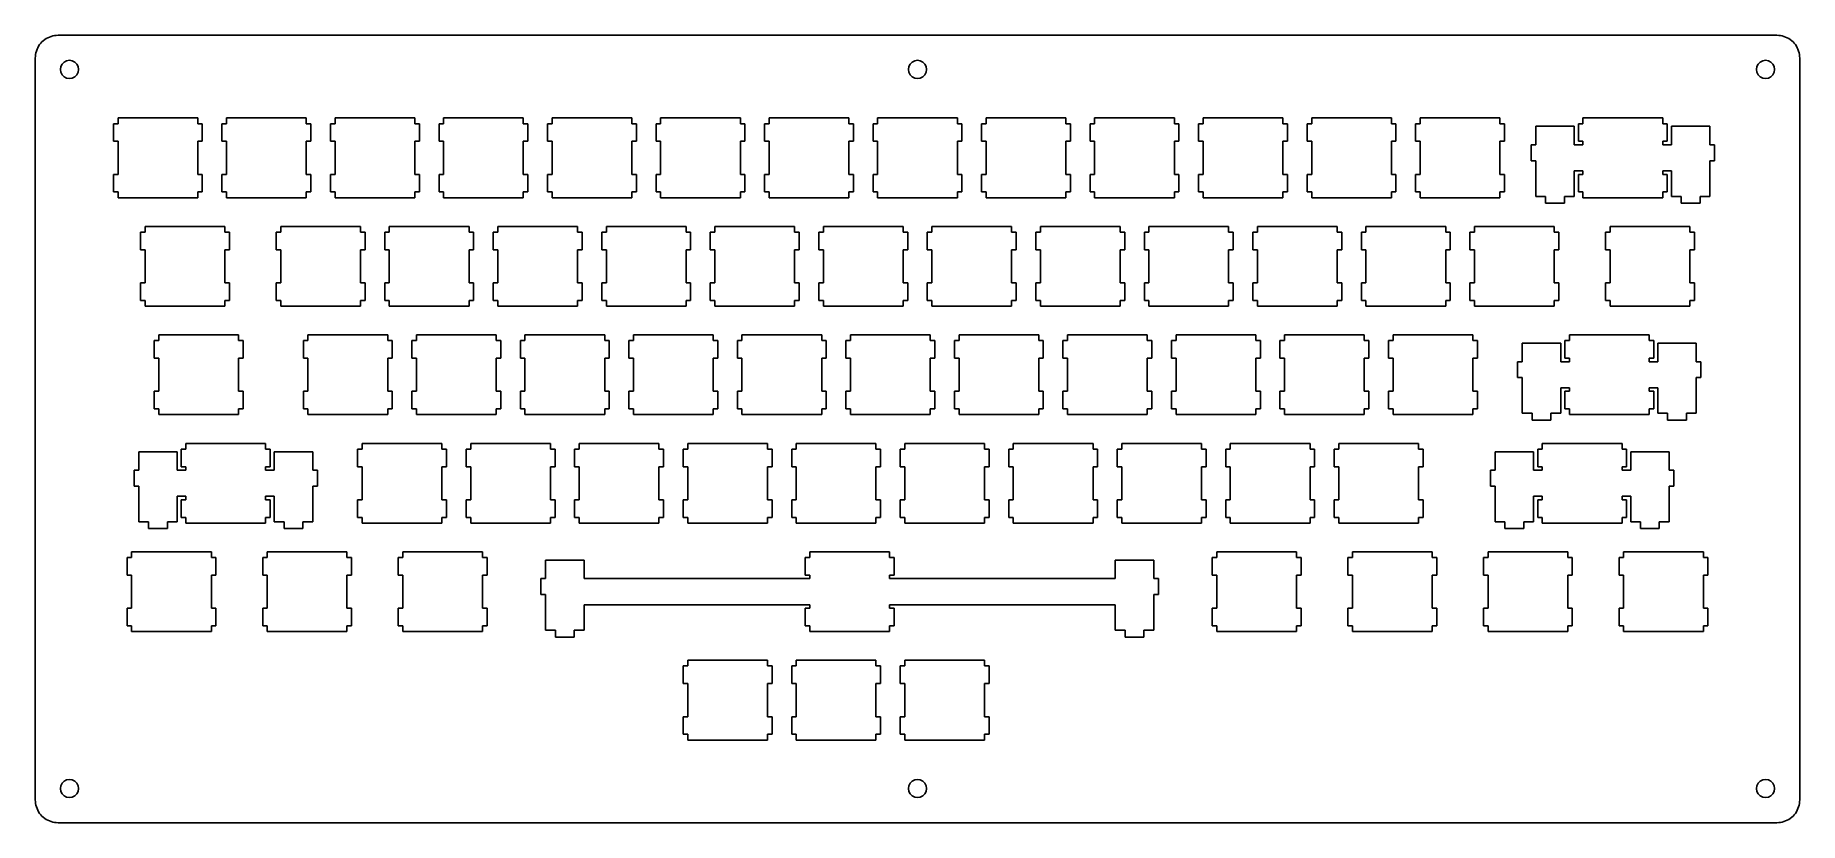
# Model space of a CAD drawing. Extents: x 0 to 310, y 0 to 138.
import ezdxf

# ---------------------------------------------------------------- set-up
doc = ezdxf.new("R2010")
doc.units = 0
doc.layers.get('0').update_dxf_attribs({"linetype": 'CONTINUOUS'})

msp = doc.modelspace()

# ---------------------------------------------------------------- linework, layer by layer
at = {"color": 0}
for p, q in [((0.52917, 136.19), (0.68351, 136.463)), ((0.68351, 136.463), (0.85714, 136.726)), ((0.85714, 136.726), (1.05282, 136.973)), ((1.05282, 136.973), (1.26642, 137.202)), ((1.26642, 137.202), (1.49655, 137.416)), ((1.49655, 137.416), (1.74322, 137.611)), ((1.74322, 137.611), (2.00504, 137.784)), ((2.00504, 137.784), (2.27928, 137.94)), ((2.27928, 137.94), (2.56315, 138.07)), ((2.56315, 138.07), (2.85805, 138.18)), ((2.85805, 138.18), (3.16122, 138.264)), ((3.16122, 138.264), (3.46852, 138.326)), ((3.46852, 138.326), (3.78135, 138.362)), ((3.78135, 138.362), (4.09416, 138.374)), ((4.09416, 138.374), (305.846, 138.373)), ((305.846, 138.373), (306.159, 138.362)), ((306.159, 138.362), (306.47, 138.326)), ((306.47, 138.326), (306.779, 138.264)), ((306.779, 138.264), (307.082, 138.18)), ((307.082, 138.18), (307.376, 138.07)), ((307.376, 138.07), (307.661, 137.94)), ((307.661, 137.94), (307.935, 137.784)), ((307.935, 137.784), (308.197, 137.611)), ((308.197, 137.611), (308.442, 137.416)), ((308.442, 137.416), (308.673, 137.202)), ((308.673, 137.202), (308.887, 136.973)), ((308.887, 136.973), (309.082, 136.726)), ((309.082, 136.726), (309.255, 136.463)), ((309.255, 136.463), (309.409, 136.19)), ((0.09371, 4.07211), (0.09508, 134.375)), ((0.09508, 134.375), (0.10611, 134.687)), ((0.10611, 134.687), (0.14332, 135.001)), ((0.14332, 135.001), (0.20533, 135.308)), ((0.20533, 135.308), (0.28939, 135.61)), ((0.28939, 135.61), (0.39825, 135.905)), ((0.39825, 135.905), (0.52917, 136.19)), ((4.79972, 133.315), (4.57232, 132.869)), ((5.15387, 133.67), (4.79972, 133.315)), ((5.60035, 133.897), (5.15387, 133.67)), ((6.09505, 133.974), (5.60035, 133.897)), ((6.58841, 133.897), (6.09505, 133.974)), ((7.03488, 133.67), (6.58841, 133.897)), ((7.38904, 133.315), (7.03488, 133.67)), ((7.6164, 132.869), (7.38904, 133.315)), ((153.676, 133.315), (153.447, 132.869)), ((154.03, 133.67), (153.676, 133.315)), ((154.475, 133.897), (154.03, 133.67)), ((154.97, 133.974), (154.475, 133.897)), ((155.464, 133.897), (154.97, 133.974)), ((155.91, 133.67), (155.464, 133.897)), ((156.264, 133.315), (155.91, 133.67)), ((156.492, 132.869), (156.264, 133.315)), ((302.551, 133.315), (302.323, 132.869)), ((302.905, 133.67), (302.551, 133.315)), ((303.35, 133.897), (302.905, 133.67)), ((303.846, 133.974), (303.35, 133.897)), ((304.34, 133.897), (303.846, 133.974)), ((304.786, 133.67), (304.34, 133.897)), ((305.14, 133.315), (304.786, 133.67)), ((305.366, 132.869), (305.14, 133.315)), ((309.409, 136.19), (309.541, 135.905)), ((309.541, 135.905), (309.649, 135.61)), ((309.649, 135.61), (309.735, 135.308)), ((309.735, 135.308), (309.795, 135.001)), ((309.795, 135.001), (309.833, 134.687)), ((309.833, 134.687), (309.846, 134.375)), ((309.846, 134.375), (309.846, 4.07211)), ((4.57232, 132.869), (4.49516, 132.374)), ((4.49516, 132.374), (4.57232, 131.88)), ((4.57232, 131.88), (4.79972, 131.434)), ((4.79972, 131.434), (5.15387, 131.08)), ((5.15387, 131.08), (5.60035, 130.852)), ((5.60035, 130.852), (6.09505, 130.773)), ((6.09505, 130.773), (6.58841, 130.852)), ((6.58841, 130.852), (7.03488, 131.08)), ((7.03488, 131.08), (7.38904, 131.434)), ((7.38904, 131.434), (7.6164, 131.88)), ((7.69497, 132.374), (7.6164, 132.869)), ((7.6164, 131.88), (7.69497, 132.374)), ((153.447, 132.869), (153.37, 132.374)), ((153.37, 132.374), (153.447, 131.88)), ((153.447, 131.88), (153.676, 131.434)), ((153.676, 131.434), (154.03, 131.08)), ((154.03, 131.08), (154.475, 130.852)), ((154.475, 130.852), (154.97, 130.773)), ((154.97, 130.773), (155.464, 130.852)), ((155.464, 130.852), (155.91, 131.08)), ((155.91, 131.08), (156.264, 131.434)), ((156.264, 131.434), (156.492, 131.88)), ((156.57, 132.374), (156.492, 132.869)), ((156.492, 131.88), (156.57, 132.374)), ((302.323, 132.869), (302.245, 132.374)), ((302.245, 132.374), (302.323, 131.88)), ((302.323, 131.88), (302.551, 131.434)), ((302.551, 131.434), (302.905, 131.08)), ((302.905, 131.08), (303.35, 130.852)), ((303.35, 130.852), (303.846, 130.773)), ((303.846, 130.773), (304.34, 130.852)), ((304.34, 130.852), (304.786, 131.08)), ((304.786, 131.08), (305.14, 131.434)), ((305.14, 131.434), (305.366, 131.88)), ((305.446, 132.374), (305.366, 132.869)), ((305.366, 131.88), (305.446, 132.374)), ((14.6196, 122.849), (13.819, 122.849)), ((13.819, 122.849), (13.819, 119.749)), ((14.6196, 123.85), (14.6196, 122.849)), ((28.6191, 123.85), (14.6196, 123.85)), ((28.6191, 122.849), (28.6191, 123.85)), ((29.4184, 122.849), (28.6191, 122.849)), ((29.4184, 119.749), (29.4184, 122.849)), ((33.6696, 122.849), (32.8704, 122.849)), ((32.8704, 122.849), (32.8704, 119.749)), ((33.6696, 123.85), (33.6696, 122.849)), ((47.6691, 123.85), (33.6696, 123.85)), ((47.6691, 122.849), (47.6691, 123.85)), ((48.4699, 122.849), (47.6691, 122.849)), ((48.4699, 119.749), (48.4699, 122.849)), ((52.7195, 122.849), (51.9204, 122.849)), ((51.9204, 122.849), (51.9204, 119.749)), ((52.7195, 123.85), (52.7195, 122.849)), ((66.7191, 123.85), (52.7195, 123.85)), ((66.7191, 122.849), (66.7191, 123.85)), ((67.5199, 122.849), (66.7191, 122.849)), ((67.5199, 119.749), (67.5199, 122.849)), ((71.7695, 122.849), (70.9704, 122.849)), ((70.9704, 122.849), (70.9704, 119.749)), ((71.7695, 123.85), (71.7695, 122.849)), ((85.7691, 123.85), (71.7695, 123.85)), ((85.7691, 122.849), (85.7691, 123.85)), ((86.5699, 122.849), (85.7691, 122.849)), ((86.5699, 119.749), (86.5699, 122.849)), ((90.8195, 122.849), (90.0204, 122.849)), ((90.0204, 122.849), (90.0204, 119.749)), ((90.8195, 123.85), (90.8195, 122.849)), ((104.819, 123.85), (90.8195, 123.85)), ((104.819, 122.849), (104.819, 123.85)), ((105.618, 122.849), (104.819, 122.849)), ((105.618, 119.749), (105.618, 122.849)), ((109.868, 122.849), (109.07, 122.849)), ((109.07, 122.849), (109.07, 119.749)), ((109.868, 123.85), (109.868, 122.849)), ((123.869, 123.85), (109.868, 123.85)), ((123.869, 122.849), (123.869, 123.85)), ((124.668, 122.849), (123.869, 122.849)), ((124.668, 119.749), (124.668, 122.849)), ((128.919, 122.849), (128.119, 122.849)), ((128.119, 122.849), (128.119, 119.749)), ((128.919, 123.85), (128.919, 122.849)), ((142.919, 123.85), (128.919, 123.85)), ((142.919, 122.849), (142.919, 123.85)), ((143.72, 122.849), (142.919, 122.849)), ((143.72, 119.749), (143.72, 122.849)), ((147.969, 122.849), (147.17, 122.849)), ((147.17, 122.849), (147.17, 119.749)), ((147.969, 123.85), (147.969, 122.849)), ((161.969, 123.85), (147.969, 123.85)), ((161.969, 122.849), (161.969, 123.85)), ((162.77, 122.849), (161.969, 122.849)), ((162.77, 119.749), (162.77, 122.849)), ((167.019, 122.849), (166.22, 122.849)), ((166.22, 122.849), (166.22, 119.749)), ((167.019, 123.85), (167.019, 122.849)), ((181.019, 123.85), (167.019, 123.85)), ((181.019, 122.849), (181.019, 123.85)), ((181.82, 122.849), (181.019, 122.849)), ((181.82, 119.749), (181.82, 122.849)), ((186.069, 122.849), (185.27, 122.849)), ((185.27, 122.849), (185.27, 119.749)), ((186.069, 123.85), (186.069, 122.849)), ((200.069, 123.85), (186.069, 123.85)), ((200.069, 122.849), (200.069, 123.85)), ((200.87, 122.849), (200.069, 122.849)), ((200.87, 119.749), (200.87, 122.849)), ((205.119, 122.849), (204.32, 122.849)), ((204.32, 122.849), (204.32, 119.749)), ((205.119, 123.85), (205.119, 122.849)), ((219.119, 123.85), (205.119, 123.85)), ((219.119, 122.849), (219.119, 123.85)), ((219.92, 122.849), (219.119, 122.849)), ((219.92, 119.749), (219.92, 122.849)), ((224.169, 122.849), (223.37, 122.849)), ((223.37, 122.849), (223.37, 119.749)), ((224.169, 123.85), (224.169, 122.849)), ((238.169, 123.85), (224.169, 123.85)), ((238.169, 122.849), (238.169, 123.85)), ((238.97, 122.849), (238.169, 122.849)), ((238.97, 119.749), (238.97, 122.849)), ((243.219, 122.849), (242.42, 122.849)), ((242.42, 122.849), (242.42, 119.749)), ((243.219, 123.85), (243.219, 122.849)), ((257.219, 123.85), (243.219, 123.85)), ((257.219, 122.849), (257.219, 123.85)), ((258.02, 122.849), (257.219, 122.849)), ((258.02, 119.749), (258.02, 122.849)), ((270.269, 122.381), (263.519, 122.381)), ((263.519, 122.381), (263.519, 119.149)), ((270.269, 119.149), (270.269, 122.381)), ((271.794, 122.849), (270.995, 122.849)), ((270.995, 122.849), (270.995, 119.749)), ((271.794, 123.85), (271.794, 122.849)), ((285.794, 123.85), (271.794, 123.85)), ((285.794, 122.849), (285.794, 123.85)), ((286.595, 122.849), (285.794, 122.849)), ((286.595, 119.749), (286.595, 122.849)), ((294.069, 122.381), (287.32, 122.381)), ((287.32, 122.381), (287.32, 119.149)), ((294.069, 119.149), (294.069, 122.381)), ((13.819, 119.749), (14.6196, 119.749)), ((14.6196, 119.749), (14.6196, 113.949)), ((28.6191, 113.949), (28.6191, 119.749)), ((28.6191, 119.749), (29.4184, 119.749)), ((32.8704, 119.749), (33.6696, 119.749)), ((33.6696, 119.749), (33.6696, 113.949)), ((47.6691, 113.949), (47.6691, 119.749)), ((47.6691, 119.749), (48.4699, 119.749)), ((51.9204, 119.749), (52.7195, 119.749)), ((52.7195, 119.749), (52.7195, 113.949)), ((66.7191, 113.949), (66.7191, 119.749)), ((66.7191, 119.749), (67.5199, 119.749)), ((70.9704, 119.749), (71.7695, 119.749)), ((71.7695, 119.749), (71.7695, 113.949)), ((85.7691, 113.949), (85.7691, 119.749)), ((85.7691, 119.749), (86.5699, 119.749)), ((90.0204, 119.749), (90.8195, 119.749)), ((90.8195, 119.749), (90.8195, 113.949)), ((104.819, 113.949), (104.819, 119.749)), ((104.819, 119.749), (105.618, 119.749)), ((109.07, 119.749), (109.868, 119.749)), ((109.868, 119.749), (109.868, 113.949)), ((123.869, 113.949), (123.869, 119.749)), ((123.869, 119.749), (124.668, 119.749)), ((128.119, 119.749), (128.919, 119.749)), ((128.919, 119.749), (128.919, 113.949)), ((142.919, 113.949), (142.919, 119.749)), ((142.919, 119.749), (143.72, 119.749)), ((147.17, 119.749), (147.969, 119.749)), ((147.969, 119.749), (147.969, 113.949)), ((161.969, 113.949), (161.969, 119.749)), ((161.969, 119.749), (162.77, 119.749)), ((166.22, 119.749), (167.019, 119.749)), ((167.019, 119.749), (167.019, 113.949)), ((181.019, 113.949), (181.019, 119.749)), ((181.019, 119.749), (181.82, 119.749)), ((185.27, 119.749), (186.069, 119.749)), ((186.069, 119.749), (186.069, 113.949)), ((200.069, 113.949), (200.069, 119.749)), ((200.069, 119.749), (200.87, 119.749)), ((204.32, 119.749), (205.119, 119.749)), ((205.119, 119.749), (205.119, 113.949)), ((219.119, 113.949), (219.119, 119.749)), ((219.119, 119.749), (219.92, 119.749)), ((223.37, 119.749), (224.169, 119.749)), ((224.169, 119.749), (224.169, 113.949)), ((238.169, 113.949), (238.169, 119.749)), ((238.169, 119.749), (238.97, 119.749)), ((242.42, 119.749), (243.219, 119.749)), ((243.219, 119.749), (243.219, 113.949)), ((257.219, 113.949), (257.219, 119.749)), ((257.219, 119.749), (258.02, 119.749)), ((263.519, 119.149), (262.695, 119.149)), ((262.695, 119.149), (262.695, 116.349)), ((271.794, 119.149), (270.269, 119.149)), ((270.995, 119.749), (271.794, 119.749)), ((271.794, 119.749), (271.794, 119.149)), ((285.794, 119.149), (285.794, 119.749)), ((285.794, 119.749), (286.595, 119.749)), ((287.32, 119.149), (285.794, 119.149)), ((294.895, 119.149), (294.069, 119.149)), ((294.895, 116.349), (294.895, 119.149)), ((262.695, 116.349), (263.519, 116.349)), ((263.519, 116.349), (263.519, 110.078)), ((294.069, 110.078), (294.069, 116.349)), ((294.069, 116.349), (294.895, 116.349)), ((14.6196, 113.949), (13.819, 113.949)), ((13.819, 113.949), (13.819, 110.849)), ((29.4184, 113.949), (28.6191, 113.949)), ((29.4184, 110.849), (29.4184, 113.949)), ((33.6696, 113.949), (32.8704, 113.949)), ((32.8704, 113.949), (32.8704, 110.849)), ((48.4699, 113.949), (47.6691, 113.949)), ((48.4699, 110.849), (48.4699, 113.949)), ((52.7195, 113.949), (51.9204, 113.949)), ((51.9204, 113.949), (51.9204, 110.849)), ((67.5199, 113.949), (66.7191, 113.949)), ((67.5199, 110.849), (67.5199, 113.949)), ((71.7695, 113.949), (70.9704, 113.949)), ((70.9704, 113.949), (70.9704, 110.849)), ((86.5699, 113.949), (85.7691, 113.949)), ((86.5699, 110.849), (86.5699, 113.949)), ((90.8195, 113.949), (90.0204, 113.949)), ((90.0204, 113.949), (90.0204, 110.849)), ((105.618, 113.949), (104.819, 113.949)), ((105.618, 110.849), (105.618, 113.949)), ((109.868, 113.949), (109.07, 113.949)), ((109.07, 113.949), (109.07, 110.849)), ((124.668, 113.949), (123.869, 113.949)), ((124.668, 110.849), (124.668, 113.949)), ((128.919, 113.949), (128.119, 113.949)), ((128.119, 113.949), (128.119, 110.849)), ((143.72, 113.949), (142.919, 113.949)), ((143.72, 110.849), (143.72, 113.949)), ((147.969, 113.949), (147.17, 113.949)), ((147.17, 113.949), (147.17, 110.849)), ((162.77, 113.949), (161.969, 113.949)), ((162.77, 110.849), (162.77, 113.949)), ((167.019, 113.949), (166.22, 113.949)), ((166.22, 113.949), (166.22, 110.849)), ((181.82, 113.949), (181.019, 113.949)), ((181.82, 110.849), (181.82, 113.949)), ((186.069, 113.949), (185.27, 113.949)), ((185.27, 113.949), (185.27, 110.849)), ((200.87, 113.949), (200.069, 113.949)), ((200.87, 110.849), (200.87, 113.949)), ((205.119, 113.949), (204.32, 113.949)), ((204.32, 113.949), (204.32, 110.849)), ((219.92, 113.949), (219.119, 113.949)), ((219.92, 110.849), (219.92, 113.949)), ((224.169, 113.949), (223.37, 113.949)), ((223.37, 113.949), (223.37, 110.849)), ((238.97, 113.949), (238.169, 113.949)), ((238.97, 110.849), (238.97, 113.949)), ((243.219, 113.949), (242.42, 113.949)), ((242.42, 113.949), (242.42, 110.849)), ((258.02, 113.949), (257.219, 113.949)), ((258.02, 110.849), (258.02, 113.949)), ((270.269, 110.078), (270.269, 114.548)), ((270.269, 114.548), (271.794, 114.548)), ((271.794, 113.949), (270.995, 113.949)), ((270.995, 113.949), (270.995, 110.849)), ((271.794, 114.548), (271.794, 113.949)), ((285.794, 113.949), (285.794, 114.548)), ((285.794, 114.548), (287.32, 114.548)), ((286.595, 113.949), (285.794, 113.949)), ((286.595, 110.849), (286.595, 113.949)), ((287.32, 114.548), (287.32, 110.078)), ((13.819, 110.849), (14.6196, 110.849)), ((14.6196, 110.849), (14.6196, 109.85)), ((14.6196, 109.85), (28.6191, 109.85)), ((28.6191, 109.85), (28.6191, 110.849)), ((28.6191, 110.849), (29.4184, 110.849)), ((32.8704, 110.849), (33.6696, 110.849)), ((33.6696, 110.849), (33.6696, 109.85)), ((33.6696, 109.85), (47.6691, 109.85)), ((47.6691, 109.85), (47.6691, 110.849)), ((47.6691, 110.849), (48.4699, 110.849)), ((51.9204, 110.849), (52.7195, 110.849)), ((52.7195, 110.849), (52.7195, 109.85)), ((52.7195, 109.85), (66.7191, 109.85)), ((66.7191, 109.85), (66.7191, 110.849)), ((66.7191, 110.849), (67.5199, 110.849)), ((70.9704, 110.849), (71.7695, 110.849)), ((71.7695, 110.849), (71.7695, 109.85)), ((71.7695, 109.85), (85.7691, 109.85)), ((85.7691, 109.85), (85.7691, 110.849)), ((85.7691, 110.849), (86.5699, 110.849)), ((90.0204, 110.849), (90.8195, 110.849)), ((90.8195, 110.849), (90.8195, 109.85)), ((90.8195, 109.85), (104.819, 109.85)), ((104.819, 109.85), (104.819, 110.849)), ((104.819, 110.849), (105.618, 110.849)), ((109.07, 110.849), (109.868, 110.849)), ((109.868, 110.849), (109.868, 109.85)), ((109.868, 109.85), (123.869, 109.85)), ((123.869, 109.85), (123.869, 110.849)), ((123.869, 110.849), (124.668, 110.849)), ((128.119, 110.849), (128.919, 110.849)), ((128.919, 110.849), (128.919, 109.85)), ((128.919, 109.85), (142.919, 109.85)), ((142.919, 109.85), (142.919, 110.849)), ((142.919, 110.849), (143.72, 110.849)), ((147.17, 110.849), (147.969, 110.849)), ((147.969, 110.849), (147.969, 109.85)), ((147.969, 109.85), (161.969, 109.85)), ((161.969, 109.85), (161.969, 110.849)), ((161.969, 110.849), (162.77, 110.849)), ((166.22, 110.849), (167.019, 110.849)), ((167.019, 110.849), (167.019, 109.85)), ((167.019, 109.85), (181.019, 109.85)), ((181.019, 109.85), (181.019, 110.849)), ((181.019, 110.849), (181.82, 110.849)), ((185.27, 110.849), (186.069, 110.849)), ((186.069, 110.849), (186.069, 109.85)), ((186.069, 109.85), (200.069, 109.85)), ((200.069, 109.85), (200.069, 110.849)), ((200.069, 110.849), (200.87, 110.849)), ((204.32, 110.849), (205.119, 110.849)), ((205.119, 110.849), (205.119, 109.85)), ((205.119, 109.85), (219.119, 109.85)), ((219.119, 109.85), (219.119, 110.849)), ((219.119, 110.849), (219.92, 110.849)), ((223.37, 110.849), (224.169, 110.849)), ((224.169, 110.849), (224.169, 109.85)), ((224.169, 109.85), (238.169, 109.85)), ((238.169, 109.85), (238.169, 110.849)), ((238.169, 110.849), (238.97, 110.849)), ((242.42, 110.849), (243.219, 110.849)), ((243.219, 110.849), (243.219, 109.85)), ((243.219, 109.85), (257.219, 109.85)), ((257.219, 109.85), (257.219, 110.849)), ((257.219, 110.849), (258.02, 110.849)), ((263.519, 110.078), (265.245, 110.078)), ((265.245, 110.078), (265.245, 108.88)), ((265.245, 108.88), (268.545, 108.88)), ((268.545, 108.88), (268.545, 110.078)), ((268.545, 110.078), (270.269, 110.078)), ((270.995, 110.849), (271.794, 110.849)), ((271.794, 110.849), (271.794, 109.85)), ((271.794, 109.85), (285.794, 109.85)), ((285.794, 109.85), (285.794, 110.849)), ((285.794, 110.849), (286.595, 110.849)), ((287.32, 110.078), (289.045, 110.078)), ((289.045, 110.078), (289.045, 108.88)), ((289.045, 108.88), (292.345, 108.88)), ((292.345, 108.88), (292.345, 110.078)), ((292.345, 110.078), (294.069, 110.078)), ((19.3821, 103.799), (18.5815, 103.799)), ((18.5815, 103.799), (18.5815, 100.699)), ((19.3821, 104.8), (19.3821, 103.799)), ((33.3816, 104.8), (19.3821, 104.8)), ((33.3816, 103.799), (33.3816, 104.8)), ((34.1822, 103.799), (33.3816, 103.799)), ((34.1822, 100.699), (34.1822, 103.799)), ((43.1945, 103.799), (42.3954, 103.799)), ((42.3954, 103.799), (42.3954, 100.699)), ((43.1945, 104.8), (43.1945, 103.799)), ((57.1941, 104.8), (43.1945, 104.8)), ((57.1941, 103.799), (57.1941, 104.8)), ((57.9949, 103.799), (57.1941, 103.799)), ((57.9949, 100.699), (57.9949, 103.799)), ((62.2445, 103.799), (61.4454, 103.799)), ((61.4454, 103.799), (61.4454, 100.699)), ((62.2445, 104.8), (62.2445, 103.799)), ((76.2441, 104.8), (62.2445, 104.8)), ((76.2441, 103.799), (76.2441, 104.8)), ((77.0449, 103.799), (76.2441, 103.799)), ((77.0449, 100.699), (77.0449, 103.799)), ((81.2945, 103.799), (80.4954, 103.799)), ((80.4954, 103.799), (80.4954, 100.699)), ((81.2945, 104.8), (81.2945, 103.799)), ((95.2941, 104.8), (81.2945, 104.8)), ((95.2941, 103.799), (95.2941, 104.8)), ((96.0949, 103.799), (95.2941, 103.799)), ((96.0949, 100.699), (96.0949, 103.799)), ((100.344, 103.799), (99.5454, 103.799)), ((99.5454, 103.799), (99.5454, 100.699)), ((100.344, 104.8), (100.344, 103.799)), ((114.344, 104.8), (100.344, 104.8)), ((114.344, 103.799), (114.344, 104.8)), ((115.145, 103.799), (114.344, 103.799)), ((115.145, 100.699), (115.145, 103.799)), ((119.394, 103.799), (118.595, 103.799)), ((118.595, 103.799), (118.595, 100.699)), ((119.394, 104.8), (119.394, 103.799)), ((133.394, 104.8), (119.394, 104.8)), ((133.394, 103.799), (133.394, 104.8)), ((134.195, 103.799), (133.394, 103.799)), ((134.195, 100.699), (134.195, 103.799)), ((138.444, 103.799), (137.645, 103.799)), ((137.645, 103.799), (137.645, 100.699)), ((138.444, 104.8), (138.444, 103.799)), ((152.444, 104.8), (138.444, 104.8)), ((152.444, 103.799), (152.444, 104.8)), ((153.245, 103.799), (152.444, 103.799)), ((153.245, 100.699), (153.245, 103.799)), ((157.494, 103.799), (156.695, 103.799)), ((156.695, 103.799), (156.695, 100.699)), ((157.494, 104.8), (157.494, 103.799)), ((171.494, 104.8), (157.494, 104.8)), ((171.494, 103.799), (171.494, 104.8)), ((172.295, 103.799), (171.494, 103.799)), ((172.295, 100.699), (172.295, 103.799)), ((176.544, 103.799), (175.745, 103.799)), ((175.745, 103.799), (175.745, 100.699)), ((176.544, 104.8), (176.544, 103.799)), ((190.544, 104.8), (176.544, 104.8)), ((190.544, 103.799), (190.544, 104.8)), ((191.345, 103.799), (190.544, 103.799)), ((191.345, 100.699), (191.345, 103.799)), ((195.594, 103.799), (194.795, 103.799)), ((194.795, 103.799), (194.795, 100.699)), ((195.594, 104.8), (195.594, 103.799)), ((209.594, 104.8), (195.594, 104.8)), ((209.594, 103.799), (209.594, 104.8)), ((210.395, 103.799), (209.594, 103.799)), ((210.395, 100.699), (210.395, 103.799)), ((214.644, 103.799), (213.845, 103.799)), ((213.845, 103.799), (213.845, 100.699)), ((214.644, 104.8), (214.644, 103.799)), ((228.644, 104.8), (214.644, 104.8)), ((228.644, 103.799), (228.644, 104.8)), ((229.445, 103.799), (228.644, 103.799)), ((229.445, 100.699), (229.445, 103.799)), ((233.694, 103.799), (232.895, 103.799)), ((232.895, 103.799), (232.895, 100.699)), ((233.694, 104.8), (233.694, 103.799)), ((247.694, 104.8), (233.694, 104.8)), ((247.694, 103.799), (247.694, 104.8)), ((248.495, 103.799), (247.694, 103.799)), ((248.495, 100.699), (248.495, 103.799)), ((252.743, 103.799), (251.945, 103.799)), ((251.945, 103.799), (251.945, 100.699)), ((252.743, 104.8), (252.743, 103.799)), ((266.744, 104.8), (252.743, 104.8)), ((266.744, 103.799), (266.744, 104.8)), ((267.545, 103.799), (266.744, 103.799)), ((267.545, 100.699), (267.545, 103.799)), ((276.557, 103.799), (275.757, 103.799)), ((275.757, 103.799), (275.757, 100.699)), ((276.557, 104.8), (276.557, 103.799)), ((290.557, 104.8), (276.557, 104.8)), ((290.557, 103.799), (290.557, 104.8)), ((291.357, 103.799), (290.557, 103.799)), ((291.357, 100.699), (291.357, 103.799)), ((18.5815, 100.699), (19.3821, 100.699)), ((19.3821, 100.699), (19.3821, 94.8986)), ((33.3816, 94.8986), (33.3816, 100.699)), ((33.3816, 100.699), (34.1822, 100.699)), ((42.3954, 100.699), (43.1945, 100.699)), ((43.1945, 100.699), (43.1945, 94.8986)), ((57.1941, 94.8986), (57.1941, 100.699)), ((57.1941, 100.699), (57.9949, 100.699)), ((61.4454, 100.699), (62.2445, 100.699)), ((62.2445, 100.699), (62.2445, 94.8986)), ((76.2441, 94.8986), (76.2441, 100.699)), ((76.2441, 100.699), (77.0449, 100.699)), ((80.4954, 100.699), (81.2945, 100.699)), ((81.2945, 100.699), (81.2945, 94.8986)), ((95.2941, 94.8986), (95.2941, 100.699)), ((95.2941, 100.699), (96.0949, 100.699)), ((99.5454, 100.699), (100.344, 100.699)), ((100.344, 100.699), (100.344, 94.8986)), ((114.344, 94.8986), (114.344, 100.699)), ((114.344, 100.699), (115.145, 100.699)), ((118.595, 100.699), (119.394, 100.699)), ((119.394, 100.699), (119.394, 94.8986)), ((133.394, 94.8986), (133.394, 100.699)), ((133.394, 100.699), (134.195, 100.699)), ((137.645, 100.699), (138.444, 100.699)), ((138.444, 100.699), (138.444, 94.8986)), ((152.444, 94.8986), (152.444, 100.699)), ((152.444, 100.699), (153.245, 100.699)), ((156.695, 100.699), (157.494, 100.699)), ((157.494, 100.699), (157.494, 94.8986)), ((171.494, 94.8986), (171.494, 100.699)), ((171.494, 100.699), (172.295, 100.699)), ((175.745, 100.699), (176.544, 100.699)), ((176.544, 100.699), (176.544, 94.8986)), ((190.544, 94.8986), (190.544, 100.699)), ((190.544, 100.699), (191.345, 100.699)), ((194.795, 100.699), (195.594, 100.699)), ((195.594, 100.699), (195.594, 94.8986)), ((209.594, 94.8986), (209.594, 100.699)), ((209.594, 100.699), (210.395, 100.699)), ((213.845, 100.699), (214.644, 100.699)), ((214.644, 100.699), (214.644, 94.8986)), ((228.644, 94.8986), (228.644, 100.699)), ((228.644, 100.699), (229.445, 100.699)), ((232.895, 100.699), (233.694, 100.699)), ((233.694, 100.699), (233.694, 94.8986)), ((247.694, 94.8986), (247.694, 100.699)), ((247.694, 100.699), (248.495, 100.699)), ((251.945, 100.699), (252.743, 100.699)), ((252.743, 100.699), (252.743, 94.8986)), ((266.744, 94.8986), (266.744, 100.699)), ((266.744, 100.699), (267.545, 100.699)), ((275.757, 100.699), (276.557, 100.699)), ((276.557, 100.699), (276.557, 94.8986)), ((290.557, 94.8986), (290.557, 100.699)), ((290.557, 100.699), (291.357, 100.699)), ((19.3821, 94.8986), (18.5815, 94.8986)), ((18.5815, 94.8986), (18.5815, 91.7995)), ((34.1822, 94.8986), (33.3816, 94.8986)), ((34.1822, 91.7995), (34.1822, 94.8986)), ((43.1945, 94.8986), (42.3954, 94.8986)), ((42.3954, 94.8986), (42.3954, 91.7995)), ((57.9949, 94.8986), (57.1941, 94.8986)), ((57.9949, 91.7995), (57.9949, 94.8986)), ((62.2445, 94.8986), (61.4454, 94.8986)), ((61.4454, 94.8986), (61.4454, 91.7995)), ((77.0449, 94.8986), (76.2441, 94.8986)), ((77.0449, 91.7995), (77.0449, 94.8986)), ((81.2945, 94.8986), (80.4954, 94.8986)), ((80.4954, 94.8986), (80.4954, 91.7995)), ((96.0949, 94.8986), (95.2941, 94.8986)), ((96.0949, 91.7995), (96.0949, 94.8986)), ((100.344, 94.8986), (99.5454, 94.8986)), ((99.5454, 94.8986), (99.5454, 91.7995)), ((115.145, 94.8986), (114.344, 94.8986)), ((115.145, 91.7995), (115.145, 94.8986)), ((119.394, 94.8986), (118.595, 94.8986)), ((118.595, 94.8986), (118.595, 91.7995)), ((134.195, 94.8986), (133.394, 94.8986)), ((134.195, 91.7995), (134.195, 94.8986)), ((138.444, 94.8986), (137.645, 94.8986)), ((137.645, 94.8986), (137.645, 91.7995)), ((153.245, 94.8986), (152.444, 94.8986)), ((153.245, 91.7995), (153.245, 94.8986)), ((157.494, 94.8986), (156.695, 94.8986)), ((156.695, 94.8986), (156.695, 91.7995)), ((172.295, 94.8986), (171.494, 94.8986)), ((172.295, 91.7995), (172.295, 94.8986)), ((176.544, 94.8986), (175.745, 94.8986)), ((175.745, 94.8986), (175.745, 91.7995)), ((191.345, 94.8986), (190.544, 94.8986)), ((191.345, 91.7995), (191.345, 94.8986)), ((195.594, 94.8986), (194.795, 94.8986)), ((194.795, 94.8986), (194.795, 91.7995)), ((210.395, 94.8986), (209.594, 94.8986)), ((210.395, 91.7995), (210.395, 94.8986)), ((214.644, 94.8986), (213.845, 94.8986)), ((213.845, 94.8986), (213.845, 91.7995)), ((229.445, 94.8986), (228.644, 94.8986)), ((229.445, 91.7995), (229.445, 94.8986)), ((233.694, 94.8986), (232.895, 94.8986)), ((232.895, 94.8986), (232.895, 91.7995)), ((248.495, 94.8986), (247.694, 94.8986)), ((248.495, 91.7995), (248.495, 94.8986)), ((252.743, 94.8986), (251.945, 94.8986)), ((251.945, 94.8986), (251.945, 91.7995)), ((267.545, 94.8986), (266.744, 94.8986)), ((267.545, 91.7995), (267.545, 94.8986)), ((276.557, 94.8986), (275.757, 94.8986)), ((275.757, 94.8986), (275.757, 91.7995)), ((291.357, 94.8986), (290.557, 94.8986)), ((291.357, 91.7995), (291.357, 94.8986)), ((18.5815, 91.7995), (19.3821, 91.7995)), ((19.3821, 91.7995), (19.3821, 90.8004)), ((19.3821, 90.8004), (33.3816, 90.8004)), ((33.3816, 90.8004), (33.3816, 91.7995)), ((33.3816, 91.7995), (34.1822, 91.7995)), ((42.3954, 91.7995), (43.1945, 91.7995)), ((43.1945, 91.7995), (43.1945, 90.8004)), ((43.1945, 90.8004), (57.1941, 90.8004)), ((57.1941, 90.8004), (57.1941, 91.7995)), ((57.1941, 91.7995), (57.9949, 91.7995)), ((61.4454, 91.7995), (62.2445, 91.7995)), ((62.2445, 91.7995), (62.2445, 90.8004)), ((62.2445, 90.8004), (76.2441, 90.8004)), ((76.2441, 90.8004), (76.2441, 91.7995)), ((76.2441, 91.7995), (77.0449, 91.7995)), ((80.4954, 91.7995), (81.2945, 91.7995)), ((81.2945, 91.7995), (81.2945, 90.8004)), ((81.2945, 90.8004), (95.2941, 90.8004)), ((95.2941, 90.8004), (95.2941, 91.7995)), ((95.2941, 91.7995), (96.0949, 91.7995)), ((99.5454, 91.7995), (100.344, 91.7995)), ((100.344, 91.7995), (100.344, 90.8004)), ((100.344, 90.8004), (114.344, 90.8004)), ((114.344, 90.8004), (114.344, 91.7995)), ((114.344, 91.7995), (115.145, 91.7995)), ((118.595, 91.7995), (119.394, 91.7995)), ((119.394, 91.7995), (119.394, 90.8004)), ((119.394, 90.8004), (133.394, 90.8004)), ((133.394, 90.8004), (133.394, 91.7995)), ((133.394, 91.7995), (134.195, 91.7995)), ((137.645, 91.7995), (138.444, 91.7995)), ((138.444, 91.7995), (138.444, 90.8004)), ((138.444, 90.8004), (152.444, 90.8004)), ((152.444, 90.8004), (152.444, 91.7995)), ((152.444, 91.7995), (153.245, 91.7995)), ((156.695, 91.7995), (157.494, 91.7995)), ((157.494, 91.7995), (157.494, 90.8004)), ((157.494, 90.8004), (171.494, 90.8004)), ((171.494, 90.8004), (171.494, 91.7995)), ((171.494, 91.7995), (172.295, 91.7995)), ((175.745, 91.7995), (176.544, 91.7995)), ((176.544, 91.7995), (176.544, 90.8004)), ((176.544, 90.8004), (190.544, 90.8004)), ((190.544, 90.8004), (190.544, 91.7995)), ((190.544, 91.7995), (191.345, 91.7995)), ((194.795, 91.7995), (195.594, 91.7995)), ((195.594, 91.7995), (195.594, 90.8004)), ((195.594, 90.8004), (209.594, 90.8004)), ((209.594, 90.8004), (209.594, 91.7995)), ((209.594, 91.7995), (210.395, 91.7995)), ((213.845, 91.7995), (214.644, 91.7995)), ((214.644, 91.7995), (214.644, 90.8004)), ((214.644, 90.8004), (228.644, 90.8004)), ((228.644, 90.8004), (228.644, 91.7995)), ((228.644, 91.7995), (229.445, 91.7995)), ((232.895, 91.7995), (233.694, 91.7995)), ((233.694, 91.7995), (233.694, 90.8004)), ((233.694, 90.8004), (247.694, 90.8004)), ((247.694, 90.8004), (247.694, 91.7995)), ((247.694, 91.7995), (248.495, 91.7995)), ((251.945, 91.7995), (252.743, 91.7995)), ((252.743, 91.7995), (252.743, 90.8004)), ((252.743, 90.8004), (266.744, 90.8004)), ((266.744, 90.8004), (266.744, 91.7995)), ((266.744, 91.7995), (267.545, 91.7995)), ((275.757, 91.7995), (276.557, 91.7995)), ((276.557, 91.7995), (276.557, 90.8004)), ((276.557, 90.8004), (290.557, 90.8004)), ((290.557, 90.8004), (290.557, 91.7995)), ((290.557, 91.7995), (291.357, 91.7995)), ((21.7634, 84.7492), (20.9627, 84.7492)), ((20.9627, 84.7492), (20.9627, 81.6487)), ((21.7634, 85.7497), (21.7634, 84.7492)), ((35.7628, 85.7497), (21.7634, 85.7497)), ((35.7628, 84.7492), (35.7628, 85.7497)), ((36.5622, 84.7492), (35.7628, 84.7492)), ((36.5622, 81.6487), (36.5622, 84.7492)), ((47.957, 84.7492), (47.1565, 84.7492)), ((47.1565, 84.7492), (47.1565, 81.6487)), ((47.957, 85.7497), (47.957, 84.7492)), ((61.9566, 85.7497), (47.957, 85.7497)), ((61.9566, 84.7492), (61.9566, 85.7497)), ((62.7574, 84.7492), (61.9566, 84.7492)), ((62.7574, 81.6487), (62.7574, 84.7492)), ((67.007, 84.7492), (66.2065, 84.7492)), ((66.2065, 84.7492), (66.2065, 81.6487)), ((67.007, 85.7497), (67.007, 84.7492)), ((81.0066, 85.7497), (67.007, 85.7497)), ((81.0066, 84.7492), (81.0066, 85.7497)), ((81.8074, 84.7492), (81.0066, 84.7492)), ((81.8074, 81.6487), (81.8074, 84.7492)), ((86.057, 84.7492), (85.2565, 84.7492)), ((85.2565, 84.7492), (85.2565, 81.6487)), ((86.057, 85.7497), (86.057, 84.7492)), ((100.057, 85.7497), (86.057, 85.7497)), ((100.057, 84.7492), (100.057, 85.7497)), ((100.857, 84.7492), (100.057, 84.7492)), ((100.857, 81.6487), (100.857, 84.7492)), ((105.107, 84.7492), (104.307, 84.7492)), ((104.307, 84.7492), (104.307, 81.6487)), ((105.107, 85.7497), (105.107, 84.7492)), ((119.107, 85.7497), (105.107, 85.7497)), ((119.107, 84.7492), (119.107, 85.7497)), ((119.907, 84.7492), (119.107, 84.7492)), ((119.907, 81.6487), (119.907, 84.7492)), ((124.157, 84.7492), (123.357, 84.7492)), ((123.357, 84.7492), (123.357, 81.6487)), ((124.157, 85.7497), (124.157, 84.7492)), ((138.157, 85.7497), (124.157, 85.7497)), ((138.157, 84.7492), (138.157, 85.7497)), ((138.957, 84.7492), (138.157, 84.7492)), ((138.957, 81.6487), (138.957, 84.7492)), ((143.207, 84.7492), (142.407, 84.7492)), ((142.407, 84.7492), (142.407, 81.6487)), ((143.207, 85.7497), (143.207, 84.7492)), ((157.207, 85.7497), (143.207, 85.7497)), ((157.207, 84.7492), (157.207, 85.7497)), ((158.007, 84.7492), (157.207, 84.7492)), ((158.007, 81.6487), (158.007, 84.7492)), ((162.257, 84.7492), (161.457, 84.7492)), ((161.457, 84.7492), (161.457, 81.6487)), ((162.257, 85.7497), (162.257, 84.7492)), ((176.257, 85.7497), (162.257, 85.7497)), ((176.257, 84.7492), (176.257, 85.7497)), ((177.057, 84.7492), (176.257, 84.7492)), ((177.057, 81.6487), (177.057, 84.7492)), ((181.307, 84.7492), (180.507, 84.7492)), ((180.507, 84.7492), (180.507, 81.6487)), ((181.307, 85.7497), (181.307, 84.7492)), ((195.307, 85.7497), (181.307, 85.7497)), ((195.307, 84.7492), (195.307, 85.7497)), ((196.107, 84.7492), (195.307, 84.7492)), ((196.107, 81.6487), (196.107, 84.7492)), ((200.357, 84.7492), (199.557, 84.7492)), ((199.557, 84.7492), (199.557, 81.6487)), ((200.357, 85.7497), (200.357, 84.7492)), ((214.357, 85.7497), (200.357, 85.7497)), ((214.357, 84.7492), (214.357, 85.7497)), ((215.157, 84.7492), (214.357, 84.7492)), ((215.157, 81.6487), (215.157, 84.7492)), ((219.407, 84.7492), (218.607, 84.7492)), ((218.607, 84.7492), (218.607, 81.6487)), ((219.407, 85.7497), (219.407, 84.7492)), ((233.407, 85.7497), (219.407, 85.7497)), ((233.407, 84.7492), (233.407, 85.7497)), ((234.207, 84.7492), (233.407, 84.7492)), ((234.207, 81.6487), (234.207, 84.7492)), ((238.457, 84.7492), (237.657, 84.7492)), ((237.657, 84.7492), (237.657, 81.6487)), ((238.457, 85.7497), (238.457, 84.7492)), ((252.457, 85.7497), (238.457, 85.7497)), ((252.457, 84.7492), (252.457, 85.7497)), ((253.256, 84.7492), (252.457, 84.7492)), ((253.256, 81.6487), (253.256, 84.7492)), ((267.888, 84.2793), (261.138, 84.2793)), ((261.138, 84.2793), (261.138, 81.0479)), ((267.888, 81.0479), (267.888, 84.2793)), ((269.413, 84.7492), (268.613, 84.7492)), ((268.613, 84.7492), (268.613, 81.6487)), ((269.413, 85.7497), (269.413, 84.7492)), ((283.413, 85.7497), (269.413, 85.7497)), ((283.413, 84.7492), (283.413, 85.7497)), ((284.212, 84.7492), (283.413, 84.7492)), ((284.212, 81.6487), (284.212, 84.7492)), ((291.688, 84.2793), (284.938, 84.2793)), ((284.938, 84.2793), (284.938, 81.0479)), ((291.688, 81.0479), (291.688, 84.2793)), ((20.9627, 81.6487), (21.7634, 81.6487)), ((21.7634, 81.6487), (21.7634, 75.8486)), ((35.7628, 75.8486), (35.7628, 81.6487)), ((35.7628, 81.6487), (36.5622, 81.6487)), ((47.1565, 81.6487), (47.957, 81.6487)), ((47.957, 81.6487), (47.957, 75.8486)), ((61.9566, 75.8486), (61.9566, 81.6487)), ((61.9566, 81.6487), (62.7574, 81.6487)), ((66.2065, 81.6487), (67.007, 81.6487)), ((67.007, 81.6487), (67.007, 75.8486)), ((81.0066, 75.8486), (81.0066, 81.6487)), ((81.0066, 81.6487), (81.8074, 81.6487)), ((85.2565, 81.6487), (86.057, 81.6487)), ((86.057, 81.6487), (86.057, 75.8486)), ((100.057, 75.8486), (100.057, 81.6487)), ((100.057, 81.6487), (100.857, 81.6487)), ((104.307, 81.6487), (105.107, 81.6487)), ((105.107, 81.6487), (105.107, 75.8486)), ((119.107, 75.8486), (119.107, 81.6487)), ((119.107, 81.6487), (119.907, 81.6487)), ((123.357, 81.6487), (124.157, 81.6487)), ((124.157, 81.6487), (124.157, 75.8486)), ((138.157, 75.8486), (138.157, 81.6487)), ((138.157, 81.6487), (138.957, 81.6487)), ((142.407, 81.6487), (143.207, 81.6487)), ((143.207, 81.6487), (143.207, 75.8486)), ((157.207, 75.8486), (157.207, 81.6487)), ((157.207, 81.6487), (158.007, 81.6487)), ((161.457, 81.6487), (162.257, 81.6487)), ((162.257, 81.6487), (162.257, 75.8486)), ((176.257, 75.8486), (176.257, 81.6487)), ((176.257, 81.6487), (177.057, 81.6487)), ((180.507, 81.6487), (181.307, 81.6487)), ((181.307, 81.6487), (181.307, 75.8486)), ((195.307, 75.8486), (195.307, 81.6487)), ((195.307, 81.6487), (196.107, 81.6487)), ((199.557, 81.6487), (200.357, 81.6487)), ((200.357, 81.6487), (200.357, 75.8486)), ((214.357, 75.8486), (214.357, 81.6487)), ((214.357, 81.6487), (215.157, 81.6487)), ((218.607, 81.6487), (219.407, 81.6487)), ((219.407, 81.6487), (219.407, 75.8486)), ((233.407, 75.8486), (233.407, 81.6487)), ((233.407, 81.6487), (234.207, 81.6487)), ((237.657, 81.6487), (238.457, 81.6487)), ((238.457, 81.6487), (238.457, 75.8486)), ((252.457, 75.8486), (252.457, 81.6487)), ((252.457, 81.6487), (253.256, 81.6487)), ((261.138, 81.0479), (260.313, 81.0479)), ((260.313, 81.0479), (260.313, 78.2493)), ((269.413, 81.0479), (267.888, 81.0479)), ((268.613, 81.6487), (269.413, 81.6487)), ((269.413, 81.6487), (269.413, 81.0479)), ((283.413, 81.0479), (283.413, 81.6487)), ((283.413, 81.6487), (284.212, 81.6487)), ((284.938, 81.0479), (283.413, 81.0479)), ((292.513, 81.0479), (291.688, 81.0479)), ((292.513, 78.2493), (292.513, 81.0479)), ((260.313, 78.2493), (261.138, 78.2493)), ((261.138, 78.2493), (261.138, 71.9776)), ((291.688, 71.9776), (291.688, 78.2493)), ((291.688, 78.2493), (292.513, 78.2493)), ((21.7634, 75.8486), (20.9627, 75.8486)), ((20.9627, 75.8486), (20.9627, 72.7495)), ((36.5622, 75.8486), (35.7628, 75.8486)), ((36.5622, 72.7495), (36.5622, 75.8486)), ((47.957, 75.8486), (47.1565, 75.8486)), ((47.1565, 75.8486), (47.1565, 72.7495)), ((62.7574, 75.8486), (61.9566, 75.8486)), ((62.7574, 72.7495), (62.7574, 75.8486)), ((67.007, 75.8486), (66.2065, 75.8486)), ((66.2065, 75.8486), (66.2065, 72.7495)), ((81.8074, 75.8486), (81.0066, 75.8486)), ((81.8074, 72.7495), (81.8074, 75.8486)), ((86.057, 75.8486), (85.2565, 75.8486)), ((85.2565, 75.8486), (85.2565, 72.7495)), ((100.857, 75.8486), (100.057, 75.8486)), ((100.857, 72.7495), (100.857, 75.8486)), ((105.107, 75.8486), (104.307, 75.8486)), ((104.307, 75.8486), (104.307, 72.7495)), ((119.907, 75.8486), (119.107, 75.8486)), ((119.907, 72.7495), (119.907, 75.8486)), ((124.157, 75.8486), (123.357, 75.8486)), ((123.357, 75.8486), (123.357, 72.7495)), ((138.957, 75.8486), (138.157, 75.8486)), ((138.957, 72.7495), (138.957, 75.8486)), ((143.207, 75.8486), (142.407, 75.8486)), ((142.407, 75.8486), (142.407, 72.7495)), ((158.007, 75.8486), (157.207, 75.8486)), ((158.007, 72.7495), (158.007, 75.8486)), ((162.257, 75.8486), (161.457, 75.8486)), ((161.457, 75.8486), (161.457, 72.7495)), ((177.057, 75.8486), (176.257, 75.8486)), ((177.057, 72.7495), (177.057, 75.8486)), ((181.307, 75.8486), (180.507, 75.8486)), ((180.507, 75.8486), (180.507, 72.7495)), ((196.107, 75.8486), (195.307, 75.8486)), ((196.107, 72.7495), (196.107, 75.8486)), ((200.357, 75.8486), (199.557, 75.8486)), ((199.557, 75.8486), (199.557, 72.7495)), ((215.157, 75.8486), (214.357, 75.8486)), ((215.157, 72.7495), (215.157, 75.8486)), ((219.407, 75.8486), (218.607, 75.8486)), ((218.607, 75.8486), (218.607, 72.7495)), ((234.207, 75.8486), (233.407, 75.8486)), ((234.207, 72.7495), (234.207, 75.8486)), ((238.457, 75.8486), (237.657, 75.8486)), ((237.657, 75.8486), (237.657, 72.7495)), ((253.256, 75.8486), (252.457, 75.8486)), ((253.256, 72.7495), (253.256, 75.8486)), ((267.888, 71.9776), (267.888, 76.448)), ((267.888, 76.448), (269.413, 76.448)), ((269.413, 75.8486), (268.613, 75.8486)), ((268.613, 75.8486), (268.613, 72.7495)), ((269.413, 76.448), (269.413, 75.8486)), ((283.413, 75.8486), (283.413, 76.448)), ((283.413, 76.448), (284.938, 76.448)), ((284.212, 75.8486), (283.413, 75.8486)), ((284.212, 72.7495), (284.212, 75.8486)), ((284.938, 76.448), (284.938, 71.9776)), ((20.9627, 72.7495), (21.7634, 72.7495)), ((21.7634, 72.7495), (21.7634, 71.7504)), ((21.7634, 71.7504), (35.7628, 71.7504)), ((35.7628, 71.7504), (35.7628, 72.7495)), ((35.7628, 72.7495), (36.5622, 72.7495)), ((47.1565, 72.7495), (47.957, 72.7495)), ((47.957, 72.7495), (47.957, 71.7504)), ((47.957, 71.7504), (61.9566, 71.7504)), ((61.9566, 71.7504), (61.9566, 72.7495)), ((61.9566, 72.7495), (62.7574, 72.7495)), ((66.2065, 72.7495), (67.007, 72.7495)), ((67.007, 72.7495), (67.007, 71.7504)), ((67.007, 71.7504), (81.0066, 71.7504)), ((81.0066, 71.7504), (81.0066, 72.7495)), ((81.0066, 72.7495), (81.8074, 72.7495)), ((85.2565, 72.7495), (86.057, 72.7495)), ((86.057, 72.7495), (86.057, 71.7504)), ((86.057, 71.7504), (100.057, 71.7504)), ((100.057, 71.7504), (100.057, 72.7495)), ((100.057, 72.7495), (100.857, 72.7495)), ((104.307, 72.7495), (105.107, 72.7495)), ((105.107, 72.7495), (105.107, 71.7504)), ((105.107, 71.7504), (119.107, 71.7504)), ((119.107, 71.7504), (119.107, 72.7495)), ((119.107, 72.7495), (119.907, 72.7495)), ((123.357, 72.7495), (124.157, 72.7495)), ((124.157, 72.7495), (124.157, 71.7504)), ((124.157, 71.7504), (138.157, 71.7504)), ((138.157, 71.7504), (138.157, 72.7495)), ((138.157, 72.7495), (138.957, 72.7495)), ((142.407, 72.7495), (143.207, 72.7495)), ((143.207, 72.7495), (143.207, 71.7504)), ((143.207, 71.7504), (157.207, 71.7504)), ((157.207, 71.7504), (157.207, 72.7495)), ((157.207, 72.7495), (158.007, 72.7495)), ((161.457, 72.7495), (162.257, 72.7495)), ((162.257, 72.7495), (162.257, 71.7504)), ((162.257, 71.7504), (176.257, 71.7504)), ((176.257, 71.7504), (176.257, 72.7495)), ((176.257, 72.7495), (177.057, 72.7495)), ((180.507, 72.7495), (181.307, 72.7495)), ((181.307, 72.7495), (181.307, 71.7504)), ((181.307, 71.7504), (195.307, 71.7504)), ((195.307, 71.7504), (195.307, 72.7495)), ((195.307, 72.7495), (196.107, 72.7495)), ((199.557, 72.7495), (200.357, 72.7495)), ((200.357, 72.7495), (200.357, 71.7504)), ((200.357, 71.7504), (214.357, 71.7504)), ((214.357, 71.7504), (214.357, 72.7495)), ((214.357, 72.7495), (215.157, 72.7495)), ((218.607, 72.7495), (219.407, 72.7495)), ((219.407, 72.7495), (219.407, 71.7504)), ((219.407, 71.7504), (233.407, 71.7504)), ((233.407, 71.7504), (233.407, 72.7495)), ((233.407, 72.7495), (234.207, 72.7495)), ((237.657, 72.7495), (238.457, 72.7495)), ((238.457, 72.7495), (238.457, 71.7504)), ((238.457, 71.7504), (252.457, 71.7504)), ((252.457, 71.7504), (252.457, 72.7495)), ((252.457, 72.7495), (253.256, 72.7495)), ((261.138, 71.9776), (262.862, 71.9776)), ((262.862, 71.9776), (262.862, 70.7803)), ((266.163, 70.7803), (266.163, 71.9776)), ((266.163, 71.9776), (267.888, 71.9776)), ((268.613, 72.7495), (269.413, 72.7495)), ((269.413, 72.7495), (269.413, 71.7504)), ((269.413, 71.7504), (283.413, 71.7504)), ((283.413, 71.7504), (283.413, 72.7495)), ((283.413, 72.7495), (284.212, 72.7495)), ((284.938, 71.9776), (286.662, 71.9776)), ((286.662, 71.9776), (286.662, 70.7803)), ((289.963, 70.7803), (289.963, 71.9776)), ((289.963, 71.9776), (291.688, 71.9776)), ((262.862, 70.7803), (266.163, 70.7803)), ((286.662, 70.7803), (289.963, 70.7803)), ((25.0004, 65.2293), (18.2507, 65.2293)), ((18.2507, 65.2293), (18.2507, 61.9979)), ((25.0004, 61.9979), (25.0004, 65.2293)), ((26.5259, 65.6992), (25.7252, 65.6992)), ((25.7252, 65.6992), (25.7252, 62.5987)), ((26.5259, 66.6997), (26.5259, 65.6992)), ((40.5253, 66.6997), (26.5259, 66.6997)), ((40.5253, 65.6992), (40.5253, 66.6997)), ((41.3262, 65.6992), (40.5253, 65.6992)), ((41.3262, 62.5987), (41.3262, 65.6992)), ((48.8005, 65.2293), (42.0508, 65.2293)), ((42.0508, 65.2293), (42.0508, 61.9979)), ((48.8005, 61.9979), (48.8005, 65.2293)), ((57.482, 65.6992), (56.6815, 65.6992)), ((56.6815, 65.6992), (56.6815, 62.5987)), ((57.482, 66.6997), (57.482, 65.6992)), ((71.4816, 66.6997), (57.482, 66.6997)), ((71.4816, 65.6992), (71.4816, 66.6997)), ((72.2824, 65.6992), (71.4816, 65.6992)), ((72.2824, 62.5987), (72.2824, 65.6992)), ((76.532, 65.6992), (75.7315, 65.6992)), ((75.7315, 65.6992), (75.7315, 62.5987)), ((76.532, 66.6997), (76.532, 65.6992)), ((90.5316, 66.6997), (76.532, 66.6997)), ((90.5316, 65.6992), (90.5316, 66.6997)), ((91.3324, 65.6992), (90.5316, 65.6992)), ((91.3324, 62.5987), (91.3324, 65.6992)), ((95.582, 65.6992), (94.7815, 65.6992)), ((94.7815, 65.6992), (94.7815, 62.5987)), ((95.582, 66.6997), (95.582, 65.6992)), ((109.582, 66.6997), (95.582, 66.6997)), ((109.582, 65.6992), (109.582, 66.6997)), ((110.382, 65.6992), (109.582, 65.6992)), ((110.382, 62.5987), (110.382, 65.6992)), ((114.632, 65.6992), (113.832, 65.6992)), ((113.832, 65.6992), (113.832, 62.5987)), ((114.632, 66.6997), (114.632, 65.6992)), ((128.632, 66.6997), (114.632, 66.6997)), ((128.632, 65.6992), (128.632, 66.6997)), ((129.432, 65.6992), (128.632, 65.6992)), ((129.432, 62.5987), (129.432, 65.6992)), ((133.682, 65.6992), (132.882, 65.6992)), ((132.882, 65.6992), (132.882, 62.5987)), ((133.682, 66.6997), (133.682, 65.6992)), ((147.682, 66.6997), (133.682, 66.6997)), ((147.682, 65.6992), (147.682, 66.6997)), ((148.482, 65.6992), (147.682, 65.6992)), ((148.482, 62.5987), (148.482, 65.6992)), ((152.732, 65.6992), (151.932, 65.6992)), ((151.932, 65.6992), (151.932, 62.5987)), ((152.732, 66.6997), (152.732, 65.6992)), ((166.732, 66.6997), (152.732, 66.6997)), ((166.732, 65.6992), (166.732, 66.6997)), ((167.532, 65.6992), (166.732, 65.6992)), ((167.532, 62.5987), (167.532, 65.6992)), ((171.782, 65.6992), (170.982, 65.6992)), ((170.982, 65.6992), (170.982, 62.5987)), ((171.782, 66.6997), (171.782, 65.6992)), ((185.782, 66.6997), (171.782, 66.6997)), ((185.782, 65.6992), (185.782, 66.6997)), ((186.582, 65.6992), (185.782, 65.6992)), ((186.582, 62.5987), (186.582, 65.6992)), ((190.832, 65.6992), (190.032, 65.6992)), ((190.032, 65.6992), (190.032, 62.5987)), ((190.832, 66.6997), (190.832, 65.6992)), ((204.832, 66.6997), (190.832, 66.6997)), ((204.832, 65.6992), (204.832, 66.6997)), ((205.632, 65.6992), (204.832, 65.6992)), ((205.632, 62.5987), (205.632, 65.6992)), ((209.882, 65.6992), (209.082, 65.6992)), ((209.082, 65.6992), (209.082, 62.5987)), ((209.882, 66.6997), (209.882, 65.6992)), ((223.882, 66.6997), (209.882, 66.6997)), ((223.882, 65.6992), (223.882, 66.6997)), ((224.682, 65.6992), (223.882, 65.6992)), ((224.682, 62.5987), (224.682, 65.6992)), ((228.932, 65.6992), (228.132, 65.6992)), ((228.132, 65.6992), (228.132, 62.5987)), ((228.932, 66.6997), (228.932, 65.6992)), ((242.932, 66.6997), (228.932, 66.6997)), ((242.932, 65.6992), (242.932, 66.6997)), ((243.732, 65.6992), (242.932, 65.6992)), ((243.732, 62.5987), (243.732, 65.6992)), ((263.125, 65.2293), (256.376, 65.2293)), ((256.376, 65.2293), (256.376, 61.9979)), ((263.125, 61.9979), (263.125, 65.2293)), ((264.651, 65.6992), (263.85, 65.6992)), ((263.85, 65.6992), (263.85, 62.5987)), ((264.651, 66.6997), (264.651, 65.6992)), ((278.65, 66.6997), (264.651, 66.6997)), ((278.65, 65.6992), (278.65, 66.6997)), ((279.451, 65.6992), (278.65, 65.6992)), ((279.451, 62.5987), (279.451, 65.6992)), ((286.925, 65.2293), (280.176, 65.2293)), ((280.176, 65.2293), (280.176, 61.9979)), ((286.925, 61.9979), (286.925, 65.2293)), ((18.2507, 61.9979), (17.4253, 61.9979)), ((17.4253, 61.9979), (17.4253, 59.1993)), ((26.5259, 61.9979), (25.0004, 61.9979)), ((25.7252, 62.5987), (26.5259, 62.5987)), ((26.5259, 62.5987), (26.5259, 61.9979)), ((40.5253, 61.9979), (40.5253, 62.5987)), ((40.5253, 62.5987), (41.3262, 62.5987)), ((42.0508, 61.9979), (40.5253, 61.9979)), ((49.626, 61.9979), (48.8005, 61.9979)), ((49.626, 59.1993), (49.626, 61.9979)), ((56.6815, 62.5987), (57.482, 62.5987)), ((57.482, 62.5987), (57.482, 56.7986)), ((71.4816, 56.7986), (71.4816, 62.5987)), ((71.4816, 62.5987), (72.2824, 62.5987)), ((75.7315, 62.5987), (76.532, 62.5987)), ((76.532, 62.5987), (76.532, 56.7986)), ((90.5316, 56.7986), (90.5316, 62.5987)), ((90.5316, 62.5987), (91.3324, 62.5987)), ((94.7815, 62.5987), (95.582, 62.5987)), ((95.582, 62.5987), (95.582, 56.7986)), ((109.582, 56.7986), (109.582, 62.5987)), ((109.582, 62.5987), (110.382, 62.5987)), ((113.832, 62.5987), (114.632, 62.5987)), ((114.632, 62.5987), (114.632, 56.7986)), ((128.632, 56.7986), (128.632, 62.5987)), ((128.632, 62.5987), (129.432, 62.5987)), ((132.882, 62.5987), (133.682, 62.5987)), ((133.682, 62.5987), (133.682, 56.7986)), ((147.682, 56.7986), (147.682, 62.5987)), ((147.682, 62.5987), (148.482, 62.5987)), ((151.932, 62.5987), (152.732, 62.5987)), ((152.732, 62.5987), (152.732, 56.7986)), ((166.732, 56.7986), (166.732, 62.5987)), ((166.732, 62.5987), (167.532, 62.5987)), ((170.982, 62.5987), (171.782, 62.5987)), ((171.782, 62.5987), (171.782, 56.7986)), ((185.782, 56.7986), (185.782, 62.5987)), ((185.782, 62.5987), (186.582, 62.5987)), ((190.032, 62.5987), (190.832, 62.5987)), ((190.832, 62.5987), (190.832, 56.7986)), ((204.832, 56.7986), (204.832, 62.5987)), ((204.832, 62.5987), (205.632, 62.5987)), ((209.082, 62.5987), (209.882, 62.5987)), ((209.882, 62.5987), (209.882, 56.7986)), ((223.882, 56.7986), (223.882, 62.5987)), ((223.882, 62.5987), (224.682, 62.5987)), ((228.132, 62.5987), (228.932, 62.5987)), ((228.932, 62.5987), (228.932, 56.7986)), ((242.932, 56.7986), (242.932, 62.5987)), ((242.932, 62.5987), (243.732, 62.5987)), ((256.376, 61.9979), (255.55, 61.9979)), ((255.55, 61.9979), (255.55, 59.1993)), ((264.651, 61.9979), (263.125, 61.9979)), ((263.85, 62.5987), (264.651, 62.5987)), ((264.651, 62.5987), (264.651, 61.9979)), ((278.65, 61.9979), (278.65, 62.5987)), ((278.65, 62.5987), (279.451, 62.5987)), ((280.176, 61.9979), (278.65, 61.9979)), ((287.751, 61.9979), (286.925, 61.9979)), ((287.751, 59.1993), (287.751, 61.9979)), ((17.4253, 59.1993), (18.2507, 59.1993)), ((18.2507, 59.1993), (18.2507, 52.9276)), ((48.8005, 52.9276), (48.8005, 59.1993)), ((48.8005, 59.1993), (49.626, 59.1993)), ((255.55, 59.1993), (256.376, 59.1993)), ((256.376, 59.1993), (256.376, 52.9276)), ((286.925, 52.9276), (286.925, 59.1993)), ((286.925, 59.1993), (287.751, 59.1993)), ((25.0004, 52.9276), (25.0004, 57.398)), ((25.0004, 57.398), (26.5259, 57.398)), ((26.5259, 56.7986), (25.7252, 56.7986)), ((25.7252, 56.7986), (25.7252, 53.6995)), ((26.5259, 57.398), (26.5259, 56.7986)), ((40.5253, 56.7986), (40.5253, 57.398)), ((40.5253, 57.398), (42.0508, 57.398)), ((41.3262, 56.7986), (40.5253, 56.7986)), ((41.3262, 53.6995), (41.3262, 56.7986)), ((42.0508, 57.398), (42.0508, 52.9276)), ((57.482, 56.7986), (56.6815, 56.7986)), ((56.6815, 56.7986), (56.6815, 53.6995)), ((72.2824, 56.7986), (71.4816, 56.7986)), ((72.2824, 53.6995), (72.2824, 56.7986)), ((76.532, 56.7986), (75.7315, 56.7986)), ((75.7315, 56.7986), (75.7315, 53.6995)), ((91.3324, 56.7986), (90.5316, 56.7986)), ((91.3324, 53.6995), (91.3324, 56.7986)), ((95.582, 56.7986), (94.7815, 56.7986)), ((94.7815, 56.7986), (94.7815, 53.6995)), ((110.382, 56.7986), (109.582, 56.7986)), ((110.382, 53.6995), (110.382, 56.7986)), ((114.632, 56.7986), (113.832, 56.7986)), ((113.832, 56.7986), (113.832, 53.6995)), ((129.432, 56.7986), (128.632, 56.7986)), ((129.432, 53.6995), (129.432, 56.7986)), ((133.682, 56.7986), (132.882, 56.7986)), ((132.882, 56.7986), (132.882, 53.6995)), ((148.482, 56.7986), (147.682, 56.7986)), ((148.482, 53.6995), (148.482, 56.7986)), ((152.732, 56.7986), (151.932, 56.7986)), ((151.932, 56.7986), (151.932, 53.6995)), ((167.532, 56.7986), (166.732, 56.7986)), ((167.532, 53.6995), (167.532, 56.7986)), ((171.782, 56.7986), (170.982, 56.7986)), ((170.982, 56.7986), (170.982, 53.6995)), ((186.582, 56.7986), (185.782, 56.7986)), ((186.582, 53.6995), (186.582, 56.7986)), ((190.832, 56.7986), (190.032, 56.7986)), ((190.032, 56.7986), (190.032, 53.6995)), ((205.632, 56.7986), (204.832, 56.7986)), ((205.632, 53.6995), (205.632, 56.7986)), ((209.882, 56.7986), (209.082, 56.7986)), ((209.082, 56.7986), (209.082, 53.6995)), ((224.682, 56.7986), (223.882, 56.7986)), ((224.682, 53.6995), (224.682, 56.7986)), ((228.932, 56.7986), (228.132, 56.7986)), ((228.132, 56.7986), (228.132, 53.6995)), ((243.732, 56.7986), (242.932, 56.7986)), ((243.732, 53.6995), (243.732, 56.7986)), ((263.125, 52.9276), (263.125, 57.398)), ((263.125, 57.398), (264.651, 57.398)), ((264.651, 56.7986), (263.85, 56.7986)), ((263.85, 56.7986), (263.85, 53.6995)), ((264.651, 57.398), (264.651, 56.7986)), ((278.65, 56.7986), (278.65, 57.398)), ((278.65, 57.398), (280.176, 57.398)), ((279.451, 56.7986), (278.65, 56.7986)), ((279.451, 53.6995), (279.451, 56.7986)), ((280.176, 57.398), (280.176, 52.9276)), ((18.2507, 52.9276), (19.976, 52.9276)), ((19.976, 52.9276), (19.976, 51.7303)), ((23.2751, 51.7303), (23.2751, 52.9276)), ((23.2751, 52.9276), (25.0004, 52.9276)), ((25.7252, 53.6995), (26.5259, 53.6995)), ((26.5259, 53.6995), (26.5259, 52.7004)), ((26.5259, 52.7004), (40.5253, 52.7004)), ((40.5253, 52.7004), (40.5253, 53.6995)), ((40.5253, 53.6995), (41.3262, 53.6995)), ((42.0508, 52.9276), (43.7762, 52.9276)), ((43.7762, 52.9276), (43.7762, 51.7303)), ((47.075, 51.7303), (47.075, 52.9276)), ((47.075, 52.9276), (48.8005, 52.9276)), ((56.6815, 53.6995), (57.482, 53.6995)), ((57.482, 53.6995), (57.482, 52.7004)), ((57.482, 52.7004), (71.4816, 52.7004)), ((71.4816, 52.7004), (71.4816, 53.6995)), ((71.4816, 53.6995), (72.2824, 53.6995)), ((75.7315, 53.6995), (76.532, 53.6995)), ((76.532, 53.6995), (76.532, 52.7004)), ((76.532, 52.7004), (90.5316, 52.7004)), ((90.5316, 52.7004), (90.5316, 53.6995)), ((90.5316, 53.6995), (91.3324, 53.6995)), ((94.7815, 53.6995), (95.582, 53.6995)), ((95.582, 53.6995), (95.582, 52.7004)), ((95.582, 52.7004), (109.582, 52.7004)), ((109.582, 52.7004), (109.582, 53.6995)), ((109.582, 53.6995), (110.382, 53.6995)), ((113.832, 53.6995), (114.632, 53.6995)), ((114.632, 53.6995), (114.632, 52.7004)), ((114.632, 52.7004), (128.632, 52.7004)), ((128.632, 52.7004), (128.632, 53.6995)), ((128.632, 53.6995), (129.432, 53.6995)), ((132.882, 53.6995), (133.682, 53.6995)), ((133.682, 53.6995), (133.682, 52.7004)), ((133.682, 52.7004), (147.682, 52.7004)), ((147.682, 52.7004), (147.682, 53.6995)), ((147.682, 53.6995), (148.482, 53.6995)), ((151.932, 53.6995), (152.732, 53.6995)), ((152.732, 53.6995), (152.732, 52.7004)), ((152.732, 52.7004), (166.732, 52.7004)), ((166.732, 52.7004), (166.732, 53.6995)), ((166.732, 53.6995), (167.532, 53.6995)), ((170.982, 53.6995), (171.782, 53.6995)), ((171.782, 53.6995), (171.782, 52.7004)), ((171.782, 52.7004), (185.782, 52.7004)), ((185.782, 52.7004), (185.782, 53.6995)), ((185.782, 53.6995), (186.582, 53.6995)), ((190.032, 53.6995), (190.832, 53.6995)), ((190.832, 53.6995), (190.832, 52.7004)), ((190.832, 52.7004), (204.832, 52.7004)), ((204.832, 52.7004), (204.832, 53.6995)), ((204.832, 53.6995), (205.632, 53.6995)), ((209.082, 53.6995), (209.882, 53.6995)), ((209.882, 53.6995), (209.882, 52.7004)), ((209.882, 52.7004), (223.882, 52.7004)), ((223.882, 52.7004), (223.882, 53.6995)), ((223.882, 53.6995), (224.682, 53.6995)), ((228.132, 53.6995), (228.932, 53.6995)), ((228.932, 53.6995), (228.932, 52.7004)), ((228.932, 52.7004), (242.932, 52.7004)), ((242.932, 52.7004), (242.932, 53.6995)), ((242.932, 53.6995), (243.732, 53.6995)), ((256.376, 52.9276), (258.101, 52.9276)), ((258.101, 52.9276), (258.101, 51.7303)), ((261.401, 51.7303), (261.401, 52.9276)), ((261.401, 52.9276), (263.125, 52.9276)), ((263.85, 53.6995), (264.651, 53.6995)), ((264.651, 53.6995), (264.651, 52.7004)), ((264.651, 52.7004), (278.65, 52.7004)), ((278.65, 52.7004), (278.65, 53.6995)), ((278.65, 53.6995), (279.451, 53.6995)), ((280.176, 52.9276), (281.901, 52.9276)), ((281.901, 52.9276), (281.901, 51.7303)), ((285.2, 51.7303), (285.2, 52.9276)), ((285.2, 52.9276), (286.925, 52.9276)), ((19.976, 51.7303), (23.2751, 51.7303)), ((43.7762, 51.7303), (47.075, 51.7303)), ((258.101, 51.7303), (261.401, 51.7303)), ((281.901, 51.7303), (285.2, 51.7303)), ((17.0009, 46.6492), (16.2002, 46.6492)), ((16.2002, 46.6492), (16.2002, 43.5487)), ((17.0009, 47.6497), (17.0009, 46.6492)), ((31.0003, 47.6497), (17.0009, 47.6497)), ((31.0003, 46.6492), (31.0003, 47.6497)), ((31.801, 46.6492), (31.0003, 46.6492)), ((31.801, 43.5487), (31.801, 46.6492)), ((40.8132, 46.6492), (40.0128, 46.6492)), ((40.0128, 46.6492), (40.0128, 43.5487)), ((40.8132, 47.6497), (40.8132, 46.6492)), ((54.8128, 47.6497), (40.8132, 47.6497)), ((54.8128, 46.6492), (54.8128, 47.6497)), ((55.6122, 46.6492), (54.8128, 46.6492)), ((55.6122, 43.5487), (55.6122, 46.6492)), ((64.6257, 46.6492), (63.8253, 46.6492)), ((63.8253, 46.6492), (63.8253, 43.5487)), ((64.6257, 47.6497), (64.6257, 46.6492)), ((78.6253, 47.6497), (64.6257, 47.6497)), ((78.6253, 46.6492), (78.6253, 47.6497)), ((79.4262, 46.6492), (78.6253, 46.6492)), ((79.4262, 43.5487), (79.4262, 46.6492)), ((136.063, 46.6492), (135.263, 46.6492)), ((135.263, 46.6492), (135.263, 43.5487)), ((136.063, 47.6497), (136.063, 46.6492)), ((150.063, 47.6497), (136.063, 47.6497)), ((150.063, 46.6492), (150.063, 47.6497)), ((150.862, 46.6492), (150.063, 46.6492)), ((150.862, 43.5487), (150.862, 46.6492)), ((207.501, 46.6492), (206.7, 46.6492)), ((206.7, 46.6492), (206.7, 43.5487)), ((207.501, 47.6497), (207.501, 46.6492)), ((221.5, 47.6497), (207.501, 47.6497)), ((221.5, 46.6492), (221.5, 47.6497)), ((222.301, 46.6492), (221.5, 46.6492)), ((222.301, 43.5487), (222.301, 46.6492)), ((231.313, 46.6492), (230.513, 46.6492)), ((230.513, 46.6492), (230.513, 43.5487)), ((231.313, 47.6497), (231.313, 46.6492)), ((245.313, 47.6497), (231.313, 47.6497)), ((245.313, 46.6492), (245.313, 47.6497)), ((246.112, 46.6492), (245.313, 46.6492)), ((246.112, 43.5487), (246.112, 46.6492)), ((255.126, 46.6492), (254.325, 46.6492)), ((254.325, 46.6492), (254.325, 43.5487)), ((255.126, 47.6497), (255.126, 46.6492)), ((269.125, 47.6497), (255.126, 47.6497)), ((269.125, 46.6492), (269.125, 47.6497)), ((269.926, 46.6492), (269.125, 46.6492)), ((269.926, 43.5487), (269.926, 46.6492)), ((278.938, 46.6492), (278.138, 46.6492)), ((278.138, 46.6492), (278.138, 43.5487)), ((278.938, 47.6497), (278.938, 46.6492)), ((292.938, 47.6497), (278.938, 47.6497)), ((292.938, 46.6492), (292.938, 47.6497)), ((293.737, 46.6492), (292.938, 46.6492)), ((293.737, 43.5487), (293.737, 46.6492)), ((16.2002, 43.5487), (17.0009, 43.5487)), ((17.0009, 43.5487), (17.0009, 37.7486)), ((31.0003, 37.7486), (31.0003, 43.5487)), ((31.0003, 43.5487), (31.801, 43.5487)), ((40.0128, 43.5487), (40.8132, 43.5487)), ((40.8132, 43.5487), (40.8132, 37.7486)), ((54.8128, 37.7486), (54.8128, 43.5487)), ((54.8128, 43.5487), (55.6122, 43.5487)), ((63.8253, 43.5487), (64.6257, 43.5487)), ((64.6257, 43.5487), (64.6257, 37.7486)), ((78.6253, 37.7486), (78.6253, 43.5487)), ((78.6253, 43.5487), (79.4262, 43.5487)), ((96.4378, 46.1793), (89.6881, 46.1793)), ((89.6881, 46.1793), (89.6881, 42.9479)), ((96.4378, 42.9479), (96.4378, 46.1793)), ((135.263, 43.5487), (136.063, 43.5487)), ((136.063, 43.5487), (136.063, 42.9479)), ((150.063, 42.9479), (150.063, 43.5487)), ((150.063, 43.5487), (150.862, 43.5487)), ((196.438, 46.1793), (189.688, 46.1793)), ((189.688, 46.1793), (189.688, 42.9479)), ((196.438, 42.9479), (196.438, 46.1793)), ((206.7, 43.5487), (207.501, 43.5487)), ((207.501, 43.5487), (207.501, 37.7486)), ((221.5, 37.7486), (221.5, 43.5487)), ((221.5, 43.5487), (222.301, 43.5487)), ((230.513, 43.5487), (231.313, 43.5487)), ((231.313, 43.5487), (231.313, 37.7486)), ((245.313, 37.7486), (245.313, 43.5487)), ((245.313, 43.5487), (246.112, 43.5487)), ((254.325, 43.5487), (255.126, 43.5487)), ((255.126, 43.5487), (255.126, 37.7486)), ((269.125, 37.7486), (269.125, 43.5487)), ((269.125, 43.5487), (269.926, 43.5487)), ((278.138, 43.5487), (278.938, 43.5487)), ((278.938, 43.5487), (278.938, 37.7486)), ((292.938, 37.7486), (292.938, 43.5487)), ((292.938, 43.5487), (293.737, 43.5487)), ((89.6881, 42.9479), (88.863, 42.9479)), ((88.863, 42.9479), (88.863, 40.1493)), ((136.063, 42.9479), (96.4378, 42.9479)), ((189.688, 42.9479), (150.063, 42.9479)), ((197.263, 42.9479), (196.438, 42.9479)), ((197.263, 40.1493), (197.263, 42.9479)), ((17.0009, 37.7486), (16.2002, 37.7486)), ((16.2002, 37.7486), (16.2002, 34.6494)), ((31.801, 37.7486), (31.0003, 37.7486)), ((31.801, 34.6494), (31.801, 37.7486)), ((40.8132, 37.7486), (40.0128, 37.7486)), ((40.0128, 37.7486), (40.0128, 34.6494)), ((55.6122, 37.7486), (54.8128, 37.7486)), ((55.6122, 34.6494), (55.6122, 37.7486)), ((64.6257, 37.7486), (63.8253, 37.7486)), ((63.8253, 37.7486), (63.8253, 34.6494)), ((79.4262, 37.7486), (78.6253, 37.7486)), ((79.4262, 34.6494), (79.4262, 37.7486)), ((88.863, 40.1493), (89.6881, 40.1493)), ((89.6881, 40.1493), (89.6881, 33.8791)), ((96.4378, 33.8791), (96.4378, 38.3494)), ((96.4378, 38.3494), (136.063, 38.3494)), ((136.063, 37.7486), (135.263, 37.7486)), ((135.263, 37.7486), (135.263, 34.6494)), ((136.063, 38.3494), (136.063, 37.7486)), ((150.063, 37.7486), (150.063, 38.3494)), ((150.063, 38.3494), (189.688, 38.3494)), ((150.862, 37.7486), (150.063, 37.7486)), ((150.862, 34.6494), (150.862, 37.7486)), ((189.688, 38.3494), (189.688, 33.8791)), ((196.438, 33.8791), (196.438, 40.1493)), ((196.438, 40.1493), (197.263, 40.1493)), ((207.501, 37.7486), (206.7, 37.7486)), ((206.7, 37.7486), (206.7, 34.6494)), ((222.301, 37.7486), (221.5, 37.7486)), ((222.301, 34.6494), (222.301, 37.7486)), ((231.313, 37.7486), (230.513, 37.7486)), ((230.513, 37.7486), (230.513, 34.6494)), ((246.112, 37.7486), (245.313, 37.7486)), ((246.112, 34.6494), (246.112, 37.7486)), ((255.126, 37.7486), (254.325, 37.7486)), ((254.325, 37.7486), (254.325, 34.6494)), ((269.926, 37.7486), (269.125, 37.7486)), ((269.926, 34.6494), (269.926, 37.7486)), ((278.938, 37.7486), (278.138, 37.7486)), ((278.138, 37.7486), (278.138, 34.6494)), ((293.737, 37.7486), (292.938, 37.7486)), ((293.737, 34.6494), (293.737, 37.7486)), ((16.2002, 34.6494), (17.0009, 34.6494)), ((17.0009, 34.6494), (17.0009, 33.6503)), ((31.0003, 33.6503), (31.0003, 34.6494)), ((31.0003, 34.6494), (31.801, 34.6494)), ((40.0128, 34.6494), (40.8132, 34.6494)), ((40.8132, 34.6494), (40.8132, 33.6503)), ((54.8128, 33.6503), (54.8128, 34.6494)), ((54.8128, 34.6494), (55.6122, 34.6494)), ((63.8253, 34.6494), (64.6257, 34.6494)), ((64.6257, 34.6494), (64.6257, 33.6503)), ((78.6253, 33.6503), (78.6253, 34.6494)), ((78.6253, 34.6494), (79.4262, 34.6494)), ((135.263, 34.6494), (136.063, 34.6494)), ((136.063, 34.6494), (136.063, 33.6503)), ((150.063, 33.6503), (150.063, 34.6494)), ((150.063, 34.6494), (150.862, 34.6494)), ((206.7, 34.6494), (207.501, 34.6494)), ((207.501, 34.6494), (207.501, 33.6503)), ((221.5, 33.6503), (221.5, 34.6494)), ((221.5, 34.6494), (222.301, 34.6494)), ((230.513, 34.6494), (231.313, 34.6494)), ((231.313, 34.6494), (231.313, 33.6503)), ((245.313, 33.6503), (245.313, 34.6494)), ((245.313, 34.6494), (246.112, 34.6494)), ((254.325, 34.6494), (255.126, 34.6494)), ((255.126, 34.6494), (255.126, 33.6503)), ((269.125, 33.6503), (269.125, 34.6494)), ((269.125, 34.6494), (269.926, 34.6494)), ((278.138, 34.6494), (278.938, 34.6494)), ((278.938, 34.6494), (278.938, 33.6503)), ((292.938, 33.6503), (292.938, 34.6494)), ((292.938, 34.6494), (293.737, 34.6494)), ((17.0009, 33.6503), (31.0003, 33.6503)), ((40.8132, 33.6503), (54.8128, 33.6503)), ((64.6257, 33.6503), (78.6253, 33.6503)), ((89.6881, 33.8791), (91.4121, 33.8791)), ((91.4121, 33.8791), (91.4121, 32.6802)), ((91.4121, 32.6802), (94.7127, 32.6802)), ((94.7127, 32.6802), (94.7127, 33.8791)), ((94.7127, 33.8791), (96.4378, 33.8791)), ((136.063, 33.6503), (150.063, 33.6503)), ((189.688, 33.8791), (191.412, 33.8791)), ((191.412, 33.8791), (191.412, 32.6802)), ((191.412, 32.6802), (194.713, 32.6802)), ((194.713, 32.6802), (194.713, 33.8791)), ((194.713, 33.8791), (196.438, 33.8791)), ((207.501, 33.6503), (221.5, 33.6503)), ((231.313, 33.6503), (245.313, 33.6503)), ((255.126, 33.6503), (269.125, 33.6503)), ((278.938, 33.6503), (292.938, 33.6503)), ((114.632, 28.5998), (114.632, 27.6007)), ((128.632, 28.5998), (114.632, 28.5998)), ((128.632, 27.6007), (128.632, 28.5998)), ((133.682, 28.5998), (133.682, 27.6007)), ((147.682, 28.5998), (133.682, 28.5998)), ((147.682, 27.6007), (147.682, 28.5998)), ((152.732, 28.5998), (152.732, 27.6007)), ((166.732, 28.5998), (152.732, 28.5998)), ((166.732, 27.6007), (166.732, 28.5998)), ((114.632, 27.6007), (113.832, 27.6007)), ((113.832, 27.6007), (113.832, 24.4988)), ((129.432, 27.6007), (128.632, 27.6007)), ((129.432, 24.4988), (129.432, 27.6007)), ((133.682, 27.6007), (132.882, 27.6007)), ((132.882, 27.6007), (132.882, 24.4988)), ((148.482, 27.6007), (147.682, 27.6007)), ((148.482, 24.4988), (148.482, 27.6007)), ((152.732, 27.6007), (151.932, 27.6007)), ((151.932, 27.6007), (151.932, 24.4988)), ((167.532, 27.6007), (166.732, 27.6007)), ((167.532, 24.4988), (167.532, 27.6007)), ((113.832, 24.4988), (114.632, 24.4988)), ((114.632, 24.4988), (114.632, 18.6986)), ((128.632, 18.6986), (128.632, 24.4988)), ((128.632, 24.4988), (129.432, 24.4988)), ((132.882, 24.4988), (133.682, 24.4988)), ((133.682, 24.4988), (133.682, 18.6986)), ((147.682, 18.6986), (147.682, 24.4988)), ((147.682, 24.4988), (148.482, 24.4988)), ((151.932, 24.4988), (152.732, 24.4988)), ((152.732, 24.4988), (152.732, 18.6986)), ((166.732, 18.6986), (166.732, 24.4988)), ((166.732, 24.4988), (167.532, 24.4988)), ((114.632, 18.6986), (113.832, 18.6986)), ((113.832, 18.6986), (113.832, 15.6008)), ((129.432, 18.6986), (128.632, 18.6986)), ((129.432, 15.6008), (129.432, 18.6986)), ((133.682, 18.6986), (132.882, 18.6986)), ((132.882, 18.6986), (132.882, 15.6008)), ((148.482, 18.6986), (147.682, 18.6986)), ((148.482, 15.6008), (148.482, 18.6986)), ((152.732, 18.6986), (151.932, 18.6986)), ((151.932, 18.6986), (151.932, 15.6008)), ((167.532, 18.6986), (166.732, 18.6986)), ((167.532, 15.6008), (167.532, 18.6986)), ((113.832, 15.6008), (114.632, 15.6008)), ((114.632, 15.6008), (114.632, 14.6003)), ((128.632, 14.6003), (128.632, 15.6008)), ((128.632, 15.6008), (129.432, 15.6008)), ((132.882, 15.6008), (133.682, 15.6008)), ((133.682, 15.6008), (133.682, 14.6003)), ((147.682, 14.6003), (147.682, 15.6008)), ((147.682, 15.6008), (148.482, 15.6008)), ((151.932, 15.6008), (152.732, 15.6008)), ((152.732, 15.6008), (152.732, 14.6003)), ((166.732, 14.6003), (166.732, 15.6008)), ((166.732, 15.6008), (167.532, 15.6008)), ((114.632, 14.6003), (128.632, 14.6003)), ((133.682, 14.6003), (147.682, 14.6003)), ((152.732, 14.6003), (166.732, 14.6003)), ((4.57232, 6.56773), (4.49516, 6.07162)), ((4.79972, 7.01283), (4.57232, 6.56773)), ((5.15387, 7.36836), (4.79972, 7.01283)), ((5.60035, 7.59576), (5.15387, 7.36836)), ((6.09505, 7.67292), (5.60035, 7.59576)), ((6.58841, 7.59576), (6.09505, 7.67292)), ((7.03488, 7.36836), (6.58841, 7.59576)), ((7.38904, 7.01283), (7.03488, 7.36836)), ((7.6164, 6.56773), (7.38904, 7.01283)), ((7.69497, 6.07162), (7.6164, 6.56773)), ((153.447, 6.56773), (153.37, 6.07162)), ((153.676, 7.01283), (153.447, 6.56773)), ((154.03, 7.36836), (153.676, 7.01283)), ((154.475, 7.59576), (154.03, 7.36836)), ((154.97, 7.67292), (154.475, 7.59576)), ((155.464, 7.59576), (154.97, 7.67292)), ((155.91, 7.36836), (155.464, 7.59576)), ((156.264, 7.01283), (155.91, 7.36836)), ((156.492, 6.56773), (156.264, 7.01283)), ((156.57, 6.07162), (156.492, 6.56773)), ((302.323, 6.56773), (302.245, 6.07162)), ((302.551, 7.01283), (302.323, 6.56773)), ((302.905, 7.36836), (302.551, 7.01283)), ((303.35, 7.59576), (302.905, 7.36836)), ((303.846, 7.67292), (303.35, 7.59576)), ((304.34, 7.59576), (303.846, 7.67292)), ((304.786, 7.36836), (304.34, 7.59576)), ((305.14, 7.01283), (304.786, 7.36836)), ((305.366, 6.56773), (305.14, 7.01283)), ((305.446, 6.07162), (305.366, 6.56773)), ((0.10611, 3.75931), (0.09371, 4.07211)), ((0.14332, 3.44923), (0.10611, 3.75931)), ((0.20533, 3.14055), (0.14332, 3.44923)), ((0.28939, 2.836), (0.20533, 3.14055)), ((4.49516, 6.07162), (4.57232, 5.57967)), ((4.57232, 5.57967), (4.79972, 5.13182)), ((4.79972, 5.13182), (5.15387, 4.77767)), ((5.15387, 4.77767), (5.60035, 4.55306)), ((5.60035, 4.55306), (6.09505, 4.47449)), ((6.09505, 4.47449), (6.58841, 4.55306)), ((6.58841, 4.55306), (7.03488, 4.77767)), ((7.03488, 4.77767), (7.38904, 5.13182)), ((7.38904, 5.13182), (7.6164, 5.57967)), ((7.6164, 5.57967), (7.69497, 6.07162)), ((153.37, 6.07162), (153.447, 5.57967)), ((153.447, 5.57967), (153.676, 5.13182)), ((153.676, 5.13182), (154.03, 4.77767)), ((154.03, 4.77767), (154.475, 4.55306)), ((154.475, 4.55306), (154.97, 4.47449)), ((154.97, 4.47449), (155.464, 4.55306)), ((155.464, 4.55306), (155.91, 4.77767)), ((155.91, 4.77767), (156.264, 5.13182)), ((156.264, 5.13182), (156.492, 5.57967)), ((156.492, 5.57967), (156.57, 6.07162)), ((302.245, 6.07162), (302.323, 5.57967)), ((302.323, 5.57967), (302.551, 5.13182)), ((302.551, 5.13182), (302.905, 4.77767)), ((302.905, 4.77767), (303.35, 4.55306)), ((303.35, 4.55306), (303.846, 4.47449)), ((303.846, 4.47449), (304.34, 4.55306)), ((304.34, 4.55306), (304.786, 4.77767)), ((304.786, 4.77767), (305.14, 5.13182)), ((305.14, 5.13182), (305.366, 5.57967)), ((305.366, 5.57967), (305.446, 6.07162)), ((309.735, 3.14055), (309.649, 2.836)), ((309.795, 3.44923), (309.735, 3.14055)), ((309.833, 3.75931), (309.795, 3.44923)), ((309.846, 4.07211), (309.833, 3.75931)), ((0.39825, 2.54248), (0.28939, 2.836)), ((0.52917, 2.2586), (0.39825, 2.54248)), ((0.68351, 1.983), (0.52917, 2.2586)), ((0.85714, 1.72117), (0.68351, 1.983)), ((1.05282, 1.47726), (0.85714, 1.72117)), ((1.26642, 1.24575), (1.05282, 1.47726)), ((1.49655, 1.03077), (1.26642, 1.24575)), ((1.74322, 0.83647), (1.49655, 1.03077)), ((2.00504, 0.66284), (1.74322, 0.83647)), ((2.27928, 0.50987), (2.00504, 0.66284)), ((2.56315, 0.37758), (2.27928, 0.50987)), ((2.85805, 0.27009), (2.56315, 0.37758)), ((3.16122, 0.18466), (2.85805, 0.27009)), ((3.46852, 0.12402), (3.16122, 0.18466)), ((3.78135, 0.08544), (3.46852, 0.12402)), ((4.09416, 0.07166), (3.78135, 0.08544)), ((305.846, 0.07304), (4.09416, 0.07166)), ((306.159, 0.08544), (305.846, 0.07304)), ((306.47, 0.12402), (306.159, 0.08544)), ((306.779, 0.18466), (306.47, 0.12402)), ((307.082, 0.27009), (306.779, 0.18466)), ((307.376, 0.37758), (307.082, 0.27009)), ((307.661, 0.50987), (307.376, 0.37758)), ((307.935, 0.66284), (307.661, 0.50987)), ((308.197, 0.83647), (307.935, 0.66284)), ((308.442, 1.03077), (308.197, 0.83647)), ((308.673, 1.24575), (308.442, 1.03077)), ((308.887, 1.47726), (308.673, 1.24575)), ((309.082, 1.72117), (308.887, 1.47726)), ((309.255, 1.983), (309.082, 1.72117)), ((309.409, 2.2586), (309.255, 1.983)), ((309.541, 2.54248), (309.409, 2.2586)), ((309.649, 2.836), (309.541, 2.54248))]:
    msp.add_line(p, q, dxfattribs=at)

doc.saveas('drawing.dxf')
